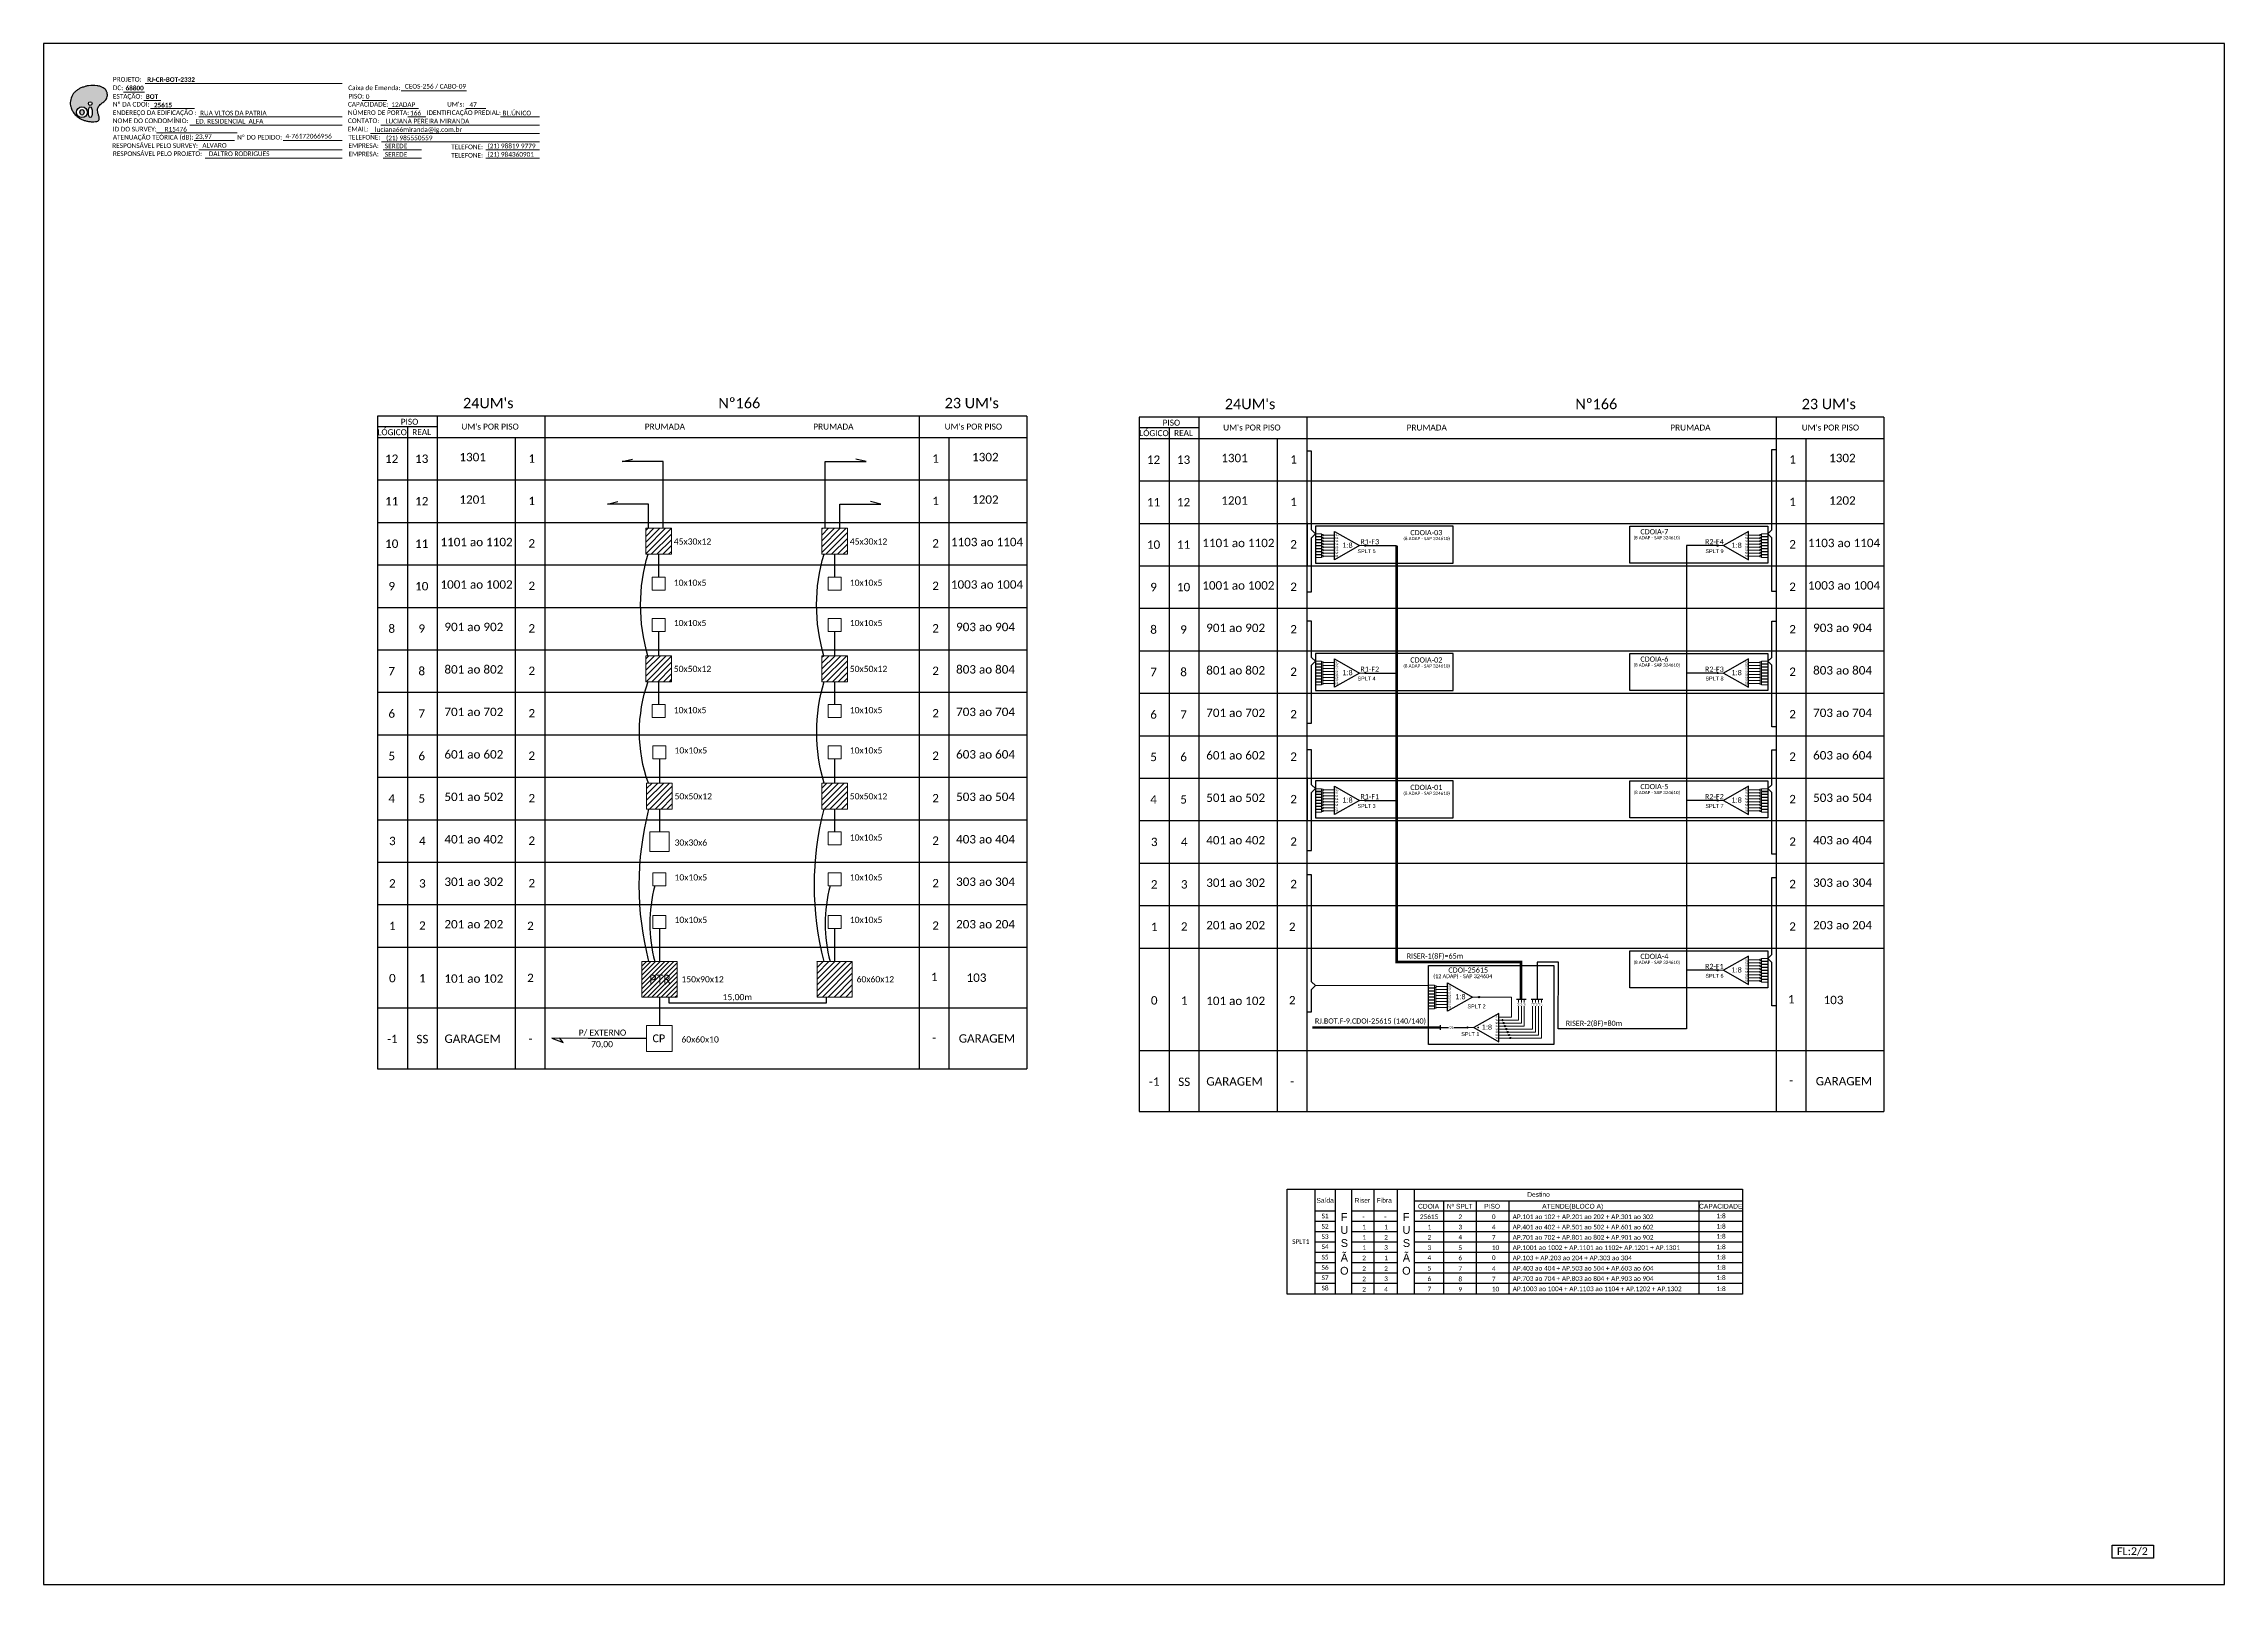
# Paper-space layout 'CDOI-25615-p2' of a CAD drawing. Header units: metres, sheet in millimetres. Extents: x -439 to 402, y -851 to -257.
# The model-space entities are those that its viewports show. They can reach past a viewport. Long polylines and large blocks are cut down to what shows.
import ezdxf
from ezdxf.enums import TextEntityAlignment as Align

# ---------------------------------------------------------------- set-up
doc = ezdxf.new("R2010")
doc.units = ezdxf.units.M
doc.styles.add('ARIAL', font='arial.ttf')
doc.styles.add('WMF-Calibri0', font='calibri.ttf')
doc.styles.add('WMF-Calibri1', font='calibrib.ttf')
pattern_1 = [(45, (-202.8683, -111.914), (-1.122532, 1.122532), [])]

# ---------------------------------------------------------------- blocks, each defined once
blk = doc.blocks.new('OI')
h = blk.add_hatch(color=40)
edge = h.paths.add_edge_path()
edge.add_spline(control_points=[(4.35, -0.67), (3.92, -0.99), (3.26, -1.5), (2.81, -2.59), (2.9, -3.5), (3.06, -4.27), (3.31, -4.85), (3.37, -5.39), (3.4, -5.88), (3.2, -6.4), (2.54, -6.61), (1.65, -6.63), (0.55, -6.67), (-0.56, -6.42), (-1.61, -6.14), (-2.77, -5.61), (-3.92, -4.77), (-4.89, -3.7), (-5.34, -2.65), (-5.6, -1.94), (-5.85, -0.96), (-5.71, 0.47), (-5.1, 2.02), (-4.14, 3.02), (-3.3, 3.61), (-2.37, 4.16), (-1.36, 4.44), (-0.56, 4.7), (0.79, 4.85), (2.24, 4.97), (3.79, 4.57), (4.67, 4.21), (5.44, 3.65), (5.76, 2.99), (6.03, 2.21), (6.01, 1.46), (5.72, 0.64), (5.31, 0.08), (4.88, -0.38), (4.51, -0.55), (4.35, -0.67)], knot_values=[0, 0, 0, 0, 1.60434, 2.417191, 3.427595, 4.282808, 4.776746, 5.304182, 5.888771, 6.258406, 6.858137, 7.79129, 8.986195, 10.124242, 11.187857, 12.242908, 13.953784, 15.414161, 16.515391, 17.349188, 17.675853, 19.552021, 21.515531, 22.568638, 23.63245, 24.621084, 25.782718, 26.745347, 27.142653, 29.870543, 31.004649, 31.921532, 32.709589, 33.801391, 34.042471, 35.192333, 35.971461, 36.628871, 37.254359, 37.836911, 37.836911, 37.836911, 37.836911], degree=3, periodic=0)
h.paths.add_polyline_path([(1.13, -0.87, -1), (-0.04, -0.87, -1)], flags=16)
edge = h.paths.add_edge_path(flags=16)
edge.add_ellipse((0.56, -3.59), major_axis=(-0.02, 1.71), ratio=0.361305, start_angle=0, end_angle=360)
h.paths.add_polyline_path([(-0.36, -3.62, -1), (-3.8, -3.62, -1)], flags=16)
edge = h.paths.add_edge_path(flags=0)
edge.add_ellipse((-2.08, -3.62), major_axis=(0, 0.885), ratio=0.758294, start_angle=0, end_angle=360)
at = {"color": 40}
for centre, radius in [((-2.08, -3.62), 1.72), ((0.54, -0.87), 0.587)]:
    blk.add_circle(centre, radius, dxfattribs=at)
blk.add_ellipse((-2.08, -3.62), major_axis=(0, 0.885), ratio=0.758294, start_param=-3.141592653589792, end_param=3.141592653589792, dxfattribs=at)
blk.add_ellipse((0.56, -3.59), major_axis=(-0.02, 1.71), ratio=0.361305, dxfattribs=at)
at = {"color": 40, "start_tangent": (-0.800898, -0.598801), "end_tangent": (-0.800898, -0.598801)}
blk.add_spline([(4.35, -0.67), (3.2, -1.78), (2.9, -2.54), (2.92, -3.55), (3.12, -4.38), (3.28, -4.85), (3.37, -5.37), (3.35, -5.95), (3.2, -6.29), (2.66, -6.55), (1.73, -6.63), (0.54, -6.62), (-0.58, -6.41), (-1.6, -6.11), (-2.56, -5.67), (-3.95, -4.67), (-4.89, -3.56), (-5.37, -2.56), (-5.64, -1.78), (-5.72, -1.46), (-5.63, 0.42), (-4.84, 2.22), (-4.13, 2.99), (-3.27, 3.62), (-2.4, 4.09), (-1.3, 4.47), (-0.37, 4.72), (0.02, 4.77), (2.75, 4.8), (3.85, 4.53), (4.69, 4.16), (5.31, 3.68), (5.85, 2.73), (5.93, 2.5), (5.94, 1.35), (5.67, 0.62), (5.29, 0.08), (4.84, -0.36), (4.35, -0.67)], degree=3, dxfattribs=at)
blk = doc.blocks.new('SPLT_1-8_SC-APC_ESQ')
at = {"color": 3, "lineweight": 0}
for points in [[(2.41, -3.02), (0, -3.02)], [(2.41, -4), (0, -4)], [(2.41, -4.17), (0, -4.17)], [(2.41, -5.16), (0, -5.16)], [(2.41, -5.32), (0, -5.32)], [(2.41, -6.31), (0, -6.31)], [(2.41, -6.48), (0, -6.48)], [(2.41, -7.46), (0, -7.46)], [(2.41, -7.63), (0, -7.63)], [(2.41, -3.02), (2.41, -4)], [(2.41, -4.17), (2.41, -5.16)], [(2.41, -5.32), (2.41, -6.31)], [(2.41, -6.48), (2.41, -7.46)], [(2.41, -7.63), (2.41, -8.62)], [(2.99, -3.51), (7.37, -3.51)], [(7.37, -4.66), (2.99, -4.66)], [(7.37, -5.82), (2.99, -5.82)], [(7.37, -6.97), (2.99, -6.97)], [(7.37, -8.12), (2.99, -8.12)], [(2.41, -8.62), (0, -8.62)], [(2.41, -8.78), (0, -8.78)], [(2.41, -9.77), (0, -9.77)], [(2.41, -9.94), (0, -9.94)], [(2.41, -10.92), (0, -10.92)], [(2.41, -11.09), (0, -11.09)], [(2.41, -12.08), (0, -12.08)], [(2.41, -8.78), (2.41, -9.77)], [(2.41, -9.94), (2.41, -10.92)], [(2.41, -11.09), (2.41, -12.08)], [(7.37, -9.28), (2.99, -9.28)], [(7.37, -10.43), (2.99, -10.43)], [(7.37, -11.58), (2.99, -11.58)]]:
    blk.add_lwpolyline(points, dxfattribs=at)
for points in [[(2.99, -3.22), (2.41, -3.22), (2.41, -3.8), (2.99, -3.8)], [(2.99, -4.38), (2.41, -4.38), (2.41, -4.95), (2.99, -4.95)], [(2.99, -5.53), (2.41, -5.53), (2.41, -6.1), (2.99, -6.1)], [(2.99, -6.68), (2.41, -6.68), (2.41, -7.26), (2.99, -7.26)], [(2.99, -7.84), (2.41, -7.84), (2.41, -8.41), (2.99, -8.41)], [(2.99, -8.99), (2.41, -8.99), (2.41, -9.56), (2.99, -9.56)], [(2.99, -10.14), (2.41, -10.14), (2.41, -10.72), (2.99, -10.72)], [(2.99, -11.3), (2.41, -11.3), (2.41, -11.87), (2.99, -11.87)]]:
    blk.add_lwpolyline(points, close=True, dxfattribs=at)
at = {"color": 1}
blk.add_lwpolyline([(7.37, -2.1), (17.04, -7.55), (7.37, -13), (7.37, -2.1)], dxfattribs=at)
at = {"color": 1, "lineweight": 0}
blk.add_lwpolyline([(17.04, -7.55), (19.26, -7.55)], dxfattribs=at)
at = {"color": 1, "style": 'ARIAL'}
for s, height, p in [('S5', 0.75, (7.55, -8.57)), ('S3', 0.75, (7.55, -6.18)), ('S4', 0.75, (7.55, -7.36)), ('S2', 0.75, (7.56, -4.97)), ('S1', 0.75, (7.7, -3.78)), ('1:8', 2, (10.45, -8.4)), ('S6', 0.75, (7.55, -9.69)), ('S7', 0.75, (7.55, -10.78)), ('S8', 0.75, (7.55, -11.9))]:
    blk.add_text(s, height=height, dxfattribs=at).set_placement(p)
blk = doc.blocks.new('SPLT_1-8_SC-APC')
at = {"color": 1, "lineweight": 0}
blk.add_lwpolyline([(-17.04, -7.55), (-19.26, -7.55)], dxfattribs=at)
at = {"color": 1}
blk.add_lwpolyline([(-7.37, -2.1), (-17.04, -7.55), (-7.37, -13), (-7.37, -2.1)], dxfattribs=at)
at = {"color": 3, "lineweight": 0}
for points in [[(-2.99, -3.51), (-7.37, -3.51)], [(-7.37, -4.66), (-2.99, -4.66)], [(-7.37, -5.82), (-2.99, -5.82)], [(-7.37, -6.97), (-2.99, -6.97)], [(-7.37, -8.12), (-2.99, -8.12)], [(-2.41, -3.02), (-2.41, -4)], [(-2.41, -3.02), (0, -3.02)], [(-2.41, -4), (0, -4)], [(-2.41, -4.17), (-2.41, -5.16)], [(-2.41, -4.17), (0, -4.17)], [(-2.41, -5.16), (0, -5.16)], [(-2.41, -5.32), (-2.41, -6.31)], [(-2.41, -5.32), (0, -5.32)], [(-2.41, -6.31), (0, -6.31)], [(-2.41, -6.48), (-2.41, -7.46)], [(-2.41, -6.48), (0, -6.48)], [(-2.41, -7.46), (0, -7.46)], [(-2.41, -7.63), (-2.41, -8.62)], [(-2.41, -7.63), (0, -7.63)], [(-7.37, -9.28), (-2.99, -9.28)], [(-7.37, -10.43), (-2.99, -10.43)], [(-7.37, -11.58), (-2.99, -11.58)], [(-2.41, -8.62), (0, -8.62)], [(-2.41, -8.78), (-2.41, -9.77)], [(-2.41, -8.78), (0, -8.78)], [(-2.41, -9.77), (0, -9.77)], [(-2.41, -9.94), (-2.41, -10.92)], [(-2.41, -9.94), (0, -9.94)], [(-2.41, -10.92), (0, -10.92)], [(-2.41, -11.09), (-2.41, -12.08)], [(-2.41, -11.09), (0, -11.09)], [(-2.41, -12.08), (0, -12.08)]]:
    blk.add_lwpolyline(points, dxfattribs=at)
for points in [[(-2.99, -3.22), (-2.41, -3.22), (-2.41, -3.8), (-2.99, -3.8)], [(-2.99, -4.38), (-2.41, -4.38), (-2.41, -4.95), (-2.99, -4.95)], [(-2.99, -5.53), (-2.41, -5.53), (-2.41, -6.1), (-2.99, -6.1)], [(-2.99, -6.68), (-2.41, -6.68), (-2.41, -7.26), (-2.99, -7.26)], [(-2.99, -7.84), (-2.41, -7.84), (-2.41, -8.41), (-2.99, -8.41)], [(-2.99, -8.99), (-2.41, -8.99), (-2.41, -9.56), (-2.99, -9.56)], [(-2.99, -10.14), (-2.41, -10.14), (-2.41, -10.72), (-2.99, -10.72)], [(-2.99, -11.3), (-2.41, -11.3), (-2.41, -11.87), (-2.99, -11.87)]]:
    blk.add_lwpolyline(points, close=True, dxfattribs=at)
at = {"color": 1, "style": 'ARIAL'}
for s, height, p in [('1:8', 2, (-13.91, -8.4)), ('S1', 0.75, (-8.74, -3.78)), ('S2', 0.75, (-8.74, -4.97)), ('S3', 0.75, (-8.74, -6.18)), ('S4', 0.75, (-8.74, -7.36)), ('S5', 0.75, (-8.74, -8.57)), ('S6', 0.75, (-8.74, -9.69)), ('S7', 0.75, (-8.74, -10.78)), ('S8', 0.75, (-8.74, -11.9))]:
    blk.add_text(s, height=height, dxfattribs=at).set_placement(p)
blk = doc.blocks.new('SPLITTER_')
blk.add_point((0, 0))
at = {"style": 'ARIAL', "flags": 4}
blk.add_attdef('SPLT', (0, -3.26), '', height=1.5, dxfattribs=at)

msp = doc.modelspace()

# ---------------------------------------------------------------- hatches: boundary and pattern name
h = msp.add_hatch()
h.set_pattern_fill('LINE', color=1, scale=0.5, angle=45)
h.set_pattern_definition([(45, (-202.8683, -92.9397), (-1.122532, 1.122532), [])])
h.paths.add_polyline_path([(-151.83, -151.81), (-141.93, -151.81), (-141.93, -141.77), (-151.83, -141.77)])
h.paths.add_polyline_path([(-151.83, -92.65), (-151.83, -102.69), (-141.93, -102.69), (-141.93, -92.65)])
h.paths.add_polyline_path([(-83.95, -102.69), (-74.05, -102.69), (-74.05, -92.65), (-83.95, -92.65)])
h.paths.add_polyline_path([(-74.05, -141.77), (-83.95, -141.77), (-83.95, -151.81), (-74.05, -151.81)])
h = msp.add_hatch(color=3)
h.dxf.hatch_style = 1
edge = h.paths.add_edge_path()
edge.add_arc((125.66, -99.34), 0.242, 0, 360)
h = msp.add_hatch(color=3)
h.dxf.hatch_style = 1
edge = h.paths.add_edge_path()
edge.add_arc((261.57, -99.34), 0.242, 0, 360)
h = msp.add_hatch(color=3)
h.dxf.hatch_style = 1
edge = h.paths.add_edge_path()
edge.add_arc((125.66, -148.46), 0.242, 0, 360)
h = msp.add_hatch(color=3)
h.dxf.hatch_style = 1
edge = h.paths.add_edge_path()
edge.add_arc((261.57, -148.46), 0.242, 0, 360)
h = msp.add_hatch()
h.set_pattern_fill('LINE', color=1, scale=0.5, angle=45)
h.set_pattern_definition(pattern_1)
h.paths.add_polyline_path([(-151.53, -190.89), (-151.53, -200.93), (-141.63, -200.93), (-141.63, -190.89)])
h.paths.add_polyline_path([(-83.95, -200.93), (-74.05, -200.93), (-74.05, -190.89), (-83.95, -190.89)])
h = msp.add_hatch(color=3)
h.dxf.hatch_style = 1
edge = h.paths.add_edge_path()
edge.add_arc((125.66, -197.57), 0.242, 0, 360)
h = msp.add_hatch(color=3)
h.dxf.hatch_style = 1
edge = h.paths.add_edge_path()
edge.add_arc((261.57, -197.57), 0.242, 0, 360)
h = msp.add_hatch()
h.set_pattern_fill('ANSI31', color=1, scale=10, style=0)
h.set_pattern_definition([(45, (-764.9853, -657.3686), (-0.8838835, 0.8838835), [])])
h.paths.add_polyline_path([(-153.37, -273.4), (-139.79, -273.4), (-139.79, -259.65), (-153.37, -259.65)])
h.paths.add_polyline_path([(-151.36, -269.05), (-141.28, -269.05), (-141.28, -263.9), (-151.36, -263.9)], flags=24)
h = msp.add_hatch()
h.set_pattern_fill('LINE', color=1, scale=0.5, angle=45)
h.set_pattern_definition(pattern_1)
h.paths.add_polyline_path([(-72.22, -273.4), (-72.22, -259.65), (-85.79, -259.65), (-85.79, -273.4)])
h = msp.add_hatch(color=3)
h.dxf.hatch_style = 1
edge = h.paths.add_edge_path()
edge.add_arc((261.57, -263.06), 0.242, 0, 360)
h = msp.add_hatch(color=3)
h.dxf.hatch_style = 1
edge = h.paths.add_edge_path()
edge.add_arc((169.46, -273.38), 0.256, 0, 360)
h = msp.add_hatch(color=3)
h.dxf.hatch_style = 1
edge = h.paths.add_edge_path()
edge.add_arc((165.05, -285.14), 0.242, 0, 360)
h = msp.add_hatch(color=3)
h.dxf.hatch_style = 1
edge = h.paths.add_edge_path()
edge.add_arc((178.54, -282.26), 0.242, 0, 360)
h = msp.add_hatch(color=3)
h.dxf.hatch_style = 1
edge = h.paths.add_edge_path()
edge.add_arc((179.04, -283.41), 0.242, 0, 360)
h = msp.add_hatch(color=3)
h.dxf.hatch_style = 1
edge = h.paths.add_edge_path()
edge.add_arc((179.54, -284.56), 0.242, 0, 360)
h = msp.add_hatch(color=3)
h.dxf.hatch_style = 1
edge = h.paths.add_edge_path()
edge.add_arc((180.04, -285.72), 0.242, 0, 360)
h = msp.add_hatch(color=3)
h.dxf.hatch_style = 1
edge = h.paths.add_edge_path()
edge.add_arc((180.54, -286.87), 0.242, 0, 360)
h = msp.add_hatch(color=3)
h.dxf.hatch_style = 1
edge = h.paths.add_edge_path()
edge.add_arc((181.04, -288.02), 0.242, 0, 360)
h = msp.add_hatch(color=3)
h.dxf.hatch_style = 1
edge = h.paths.add_edge_path()
edge.add_arc((181.54, -289.18), 0.242, 0, 360)

# ---------------------------------------------------------------- linework, layer by layer
at = {"color": 5}
for p, q in [((125.66, -99.34), (137.69, -99.34)), ((125.66, -148.46), (137.69, -148.46)), ((125.66, -197.57), (137.69, -197.57))]:
    msp.add_line(p, q, dxfattribs=at)
at = {"color": 6}
for p, q in [((261.57, -99.34), (249.54, -99.34)), ((261.57, -148.46), (249.54, -148.46)), ((261.57, -197.57), (249.54, -197.57)), ((261.57, -263.06), (249.54, -263.06))]:
    msp.add_line(p, q, dxfattribs=at)
at = {"color": 5, "lineweight": 0}
for p, q in [((184.66, -282.26), (184.66, -276.9)), ((185.82, -283.41), (185.82, -276.9)), ((186.97, -284.56), (186.97, -276.9)), ((178.78, -282.26), (184.66, -282.26)), ((179.28, -283.41), (185.82, -283.41)), ((179.78, -284.56), (186.97, -284.56))]:
    msp.add_line(p, q, dxfattribs=at)
at = {"color": 6, "lineweight": 0}
for p, q in [((190.11, -285.72), (190.11, -276.9)), ((191.26, -286.87), (191.26, -276.9)), ((192.42, -288.02), (192.42, -276.9)), ((193.58, -289.18), (193.58, -276.9)), ((180.28, -285.72), (190.11, -285.72)), ((180.78, -286.87), (191.26, -286.87)), ((181.28, -288.02), (192.42, -288.02)), ((181.78, -289.18), (193.58, -289.18))]:
    msp.add_line(p, q, dxfattribs=at)
for p, q in [((95.47, -347.48), (271.11, -347.48)), ((95.47, -387.89), (95.47, -347.48)), ((106.13, -347.48), (106.13, -387.89)), ((114.01, -347.48), (114.01, -387.89)), ((120.49, -387.89), (120.49, -347.48)), ((128.94, -347.48), (128.94, -387.89)), ((137.95, -347.48), (137.95, -387.89)), ((144.43, -347.48), (144.43, -387.89)), ((144.43, -351.89), (271.11, -351.89)), ((155.84, -351.89), (155.84, -387.89)), ((168.41, -351.89), (168.41, -387.89)), ((180.96, -351.89), (180.96, -387.89)), ((254.32, -351.89), (254.32, -387.89)), ((271.11, -347.48), (271.11, -387.89)), ((106.13, -355.86), (114.01, -355.86)), ((106.13, -359.82), (114.01, -359.82)), ((120.49, -355.86), (137.95, -355.86)), ((120.49, -359.82), (137.95, -359.82)), ((144.43, -355.86), (271.11, -355.86)), ((144.43, -359.82), (271.11, -359.82)), ((106.13, -363.79), (114.01, -363.79)), ((106.13, -367.76), (114.01, -367.76)), ((120.49, -363.79), (137.95, -363.79)), ((120.49, -367.76), (137.95, -367.76)), ((144.43, -363.79), (271.11, -363.79)), ((144.43, -367.76), (271.11, -367.76)), ((106.13, -371.73), (114.01, -371.73)), ((106.13, -375.7), (114.01, -375.7)), ((120.49, -371.73), (137.95, -371.73)), ((120.49, -375.7), (137.95, -375.7)), ((144.43, -371.73), (271.11, -371.73)), ((144.43, -375.7), (271.11, -375.7)), ((106.13, -379.67), (114.01, -379.67)), ((106.13, -383.63), (114.01, -383.63)), ((120.49, -379.67), (137.95, -379.67)), ((120.49, -383.63), (137.95, -383.63)), ((144.43, -379.67), (271.11, -379.67)), ((144.43, -383.63), (271.11, -383.63)), ((271.11, -387.89), (95.47, -387.89))]:
    msp.add_line(p, q)
msp.add_lwpolyline([(-384.06, -499.81), (456.94, -499.81), (456.94, 94.19), (-384.06, 94.19)], close=True)
at = {"color": 7, "lineweight": 0}
for points in [[(-344.93, 78.79), (-268.95, 78.79)], [(-246.14, 76.01), (-221, 76.01)], [(-353.25, 75.52), (-345.09, 75.52)], [(-345.46, 72.24), (-338.91, 72.24)], [(-342.8, 69.17), (-325.83, 69.17)], [(-261.18, 72.28), (-251.7, 72.28)], [(-251.13, 69.17), (-239.51, 69.17)], [(-221.19, 69.17), (-213.52, 69.17)], [(-340.48, 59.75), (-309.44, 59.75)], [(-327.64, 62.82), (-268.98, 62.82)], [(-324.23, 65.93), (-268.98, 65.93)], [(-258.05, 59.58), (-192.79, 59.58)], [(-254.02, 62.82), (-192.79, 62.82)], [(-243.55, 65.93), (-236.6, 65.93)], [(-207.85, 65.93), (-192.82, 65.93)], [(-325.95, 56.79), (-310.44, 56.79)], [(-324.23, 53.23), (-268.98, 53.23)], [(-291.72, 56.79), (-268.95, 56.79)], [(-253.77, 56.34), (-192.79, 56.34)], [(-253.16, 53.23), (-238.36, 53.23)], [(-213.56, 53.23), (-192.79, 53.23)], [(-321.74, 49.99), (-268.98, 49.99)], [(-253.16, 49.99), (-238.36, 49.99)], [(-213.56, 49.99), (-192.79, 49.99)], [(169.46, -273.38), (182.05, -273.38), (182.05, -275.51)], [(182.05, -275.51), (182.05, -281.1)], [(177.16, -281.1), (178.28, -281.1), (182.05, -281.1)], [(177.16, -282.26), (178.54, -282.26)], [(177.16, -283.41), (179.04, -283.41)], [(177.16, -284.56), (179.54, -284.56)], [(177.16, -285.72), (180.04, -285.72)], [(177.16, -286.87), (180.54, -286.87)], [(177.16, -288.02), (181.04, -288.02)], [(177.16, -289.18), (181.54, -289.18)]]:
    msp.add_lwpolyline(points, dxfattribs=at)
at = {"color": 0}
for points in [[(-4.86, -49.44), (-255.35, -49.44)], [(325.64, -49.8), (38.45, -49.8)], [(-232.21, -53.55), (-255.35, -53.55)], [(61.59, -53.91), (38.45, -53.91)]]:
    msp.add_lwpolyline(points, dxfattribs=at)
for points in [[(-255.35, -49.44), (-255.35, -57.67)], [(-232.21, -57.67), (-232.21, -49.44)], [(-190.62, -57.67), (-190.62, -49.44)], [(-46.45, -49.44), (-46.45, -57.67)], [(-4.86, -49.44), (-4.86, -57.67)], [(38.45, -49.8), (38.45, -58.02)], [(61.59, -58.02), (61.59, -49.8)], [(103.18, -58.02), (103.18, -49.8)], [(284.05, -49.8), (284.05, -58.02)], [(325.64, -49.8), (325.64, -58.02)], [(-255.35, -57.67), (-4.86, -57.67)], [(-255.35, -57.67), (-4.86, -57.67)], [(-255.35, -57.67), (-4.86, -57.67)], [(-255.35, -57.67), (-255.35, -300.99)], [(-255.35, -57.67), (-4.86, -57.67)], [(-255.35, -57.67), (-4.86, -57.67)], [(-255.35, -57.67), (-4.86, -57.67)], [(-255.35, -57.67), (-4.86, -57.67)], [(-243.78, -53.55), (-243.78, -57.67)], [(-243.78, -57.67), (-243.78, -300.99)], [(-232.21, -300.99), (-232.21, -57.67)], [(-202.19, -57.67), (-202.19, -300.99)], [(-190.62, -300.99), (-190.62, -57.67)], [(-46.45, -57.67), (-46.45, -300.99)], [(-34.88, -300.99), (-34.88, -57.67)], [(-4.86, -57.67), (-4.86, -300.99)], [(38.45, -58.02), (38.45, -317.45)], [(38.45, -58.02), (325.64, -58.02)], [(38.45, -58.02), (325.64, -58.02)], [(38.45, -58.02), (325.64, -58.02)], [(38.45, -58.02), (325.64, -58.02)], [(38.45, -58.02), (325.64, -58.02)], [(38.45, -58.02), (325.64, -58.02)], [(38.45, -58.02), (325.64, -58.02)], [(50.02, -53.91), (50.02, -58.02)], [(50.02, -58.02), (50.02, -317.45)], [(61.59, -317.45), (61.59, -58.02)], [(91.61, -58.02), (91.61, -317.45)], [(103.18, -317.45), (103.18, -58.02)], [(284.05, -58.02), (284.05, -317.45)], [(295.62, -317.45), (295.62, -58.02)], [(325.64, -58.02), (325.64, -317.45)], [(-255.35, -74.04), (-4.86, -74.04)], [(-255.35, -74.04), (-4.86, -74.04)], [(38.45, -74.4), (325.64, -74.4)], [(38.45, -74.4), (325.64, -74.4)], [(-255.35, -90.41), (-4.86, -90.41)], [(-255.35, -90.41), (-4.86, -90.41)], [(38.45, -90.77), (325.64, -90.77)], [(38.45, -90.77), (325.64, -90.77)], [(-255.35, -106.78), (-4.86, -106.78)], [(-255.35, -106.78), (-4.86, -106.78)], [(38.45, -107.14), (325.64, -107.14)], [(38.45, -107.14), (325.64, -107.14)], [(-255.35, -123.15), (-4.86, -123.15)], [(-255.35, -123.15), (-4.86, -123.15)], [(38.45, -123.51), (325.64, -123.51)], [(38.45, -123.51), (325.64, -123.51)], [(-255.35, -139.52), (-4.86, -139.52)], [(38.45, -139.88), (325.64, -139.88)], [(-255.35, -155.9), (-4.86, -155.9)], [(38.45, -156.25), (325.64, -156.25)], [(-255.35, -172.27), (-4.86, -172.27)], [(38.45, -172.63), (325.64, -172.63)], [(-255.35, -188.64), (-4.86, -188.64)], [(38.45, -189), (325.64, -189)], [(-255.35, -205.01), (-4.86, -205.01)], [(38.45, -205.37), (325.64, -205.37)], [(-255.35, -221.38), (-4.86, -221.38)], [(38.45, -221.74), (325.64, -221.74)], [(-255.35, -237.76), (-4.86, -237.76)], [(38.45, -238.11), (325.64, -238.11)], [(-255.35, -254.13), (-4.86, -254.13)], [(38.45, -254.49), (325.64, -254.49)], [(-255.35, -277.56), (-4.86, -277.56)], [(38.45, -294.02), (325.64, -294.02)], [(-255.35, -300.99), (-4.86, -300.99)], [(38.45, -317.45), (325.64, -317.45)]]:
    msp.add_lwpolyline(points)
at = {"color": 3}
for points in [[(-145.13, -92.65), (-145.13, -66.94), (-160.94, -66.94), (-157.01, -65.97)], [(-82.72, -92.65), (-82.72, -66.94), (-66.91, -66.94), (-70.85, -65.97)], [(103.18, -117.13), (104.83, -117.13), (104.84, -96.32), (106.4, -94.81), (104.84, -93.3), (104.84, -62.92), (103.18, -62.92)], [(284.05, -116.97), (282.4, -116.97), (282.4, -96.32), (280.83, -94.81), (282.4, -93.3), (282.4, -62.3), (284.05, -62.3)], [(-150.8, -92.65), (-150.8, -83.31), (-166.6, -83.31), (-162.67, -82.34)], [(-77.06, -92.65), (-77.06, -83.31), (-61.25, -83.31), (-65.18, -82.34)], [(103.18, -90.56), (103.18, -106.93)], [(-146.88, -102.69), (-146.88, -111.53)], [(-79, -102.69), (-79, -111.53)], [(-146.88, -132.46), (-146.88, -141.77)], [(-79, -132.46), (-79, -141.77)], [(103.18, -167.77), (104.83, -167.77), (104.84, -145.43), (106.4, -143.93), (104.84, -142.42), (104.84, -128.49), (103.18, -128.49)], [(284.05, -169.14), (282.4, -169.14), (282.4, -145.43), (280.83, -143.93), (282.4, -142.42), (282.4, -128.51), (284.05, -128.51)], [(-146.88, -151.81), (-146.88, -160.64)], [(-79, -151.81), (-79, -160.64)], [(-146.58, -181.58), (-146.58, -190.89)], [(-79, -181.58), (-79, -190.89)], [(103.18, -216.89), (104.83, -216.89), (104.84, -194.55), (106.4, -193.04), (104.84, -191.53), (104.84, -178.05), (103.18, -178.05)], [(284.05, -218.25), (282.4, -218.25), (282.4, -194.55), (280.83, -193.04), (282.4, -191.53), (282.4, -178.05), (284.05, -178.05)], [(103.18, -188.79), (103.18, -205.16)], [(-146.58, -200.93), (-146.58, -209.76)], [(-79, -200.93), (-79, -209.76)], [(103.18, -279.09), (104.84, -279.09), (104.84, -270.47), (106.41, -268.96), (104.85, -267.45), (104.85, -226.26), (103.19, -226.26)], [(284.05, -276.74), (282.4, -276.74), (282.4, -260.04), (280.83, -258.53), (282.4, -257.02), (282.4, -227.25), (284.05, -227.25)], [(-146.58, -246.91), (-146.58, -259.65)], [(-79, -246.91), (-79, -259.65)], [(106.41, -268.96), (149.95, -268.85)], [(-142.99, -273.4), (-142.99, -275.65), (-82.14, -275.65), (-82.19, -273.4)], [(154.58, -285.13), (157.74, -285.13)], [(159.82, -285.14), (165.05, -285.14)]]:
    msp.add_lwpolyline(points, dxfattribs=at)
at = {"color": 1}
for points in [[(159.53, -91.79), (106.4, -91.79), (106.4, -106.11), (159.53, -106.11)], [(227.7, -91.79), (280.83, -91.79), (280.83, -106.11), (227.7, -106.11)], [(159.53, -140.91), (106.4, -140.91), (106.4, -155.23), (159.53, -155.23)], [(227.7, -140.91), (280.83, -140.91), (280.83, -155.23), (227.7, -155.23)], [(159.53, -190.03), (106.4, -190.03), (106.4, -204.34), (159.53, -204.34)], [(227.7, -190.03), (280.83, -190.03), (280.83, -204.34), (227.7, -204.34)], [(227.7, -255.51), (280.83, -255.51), (280.83, -269.83), (227.7, -269.83)], [(149.95, -261.2), (198.41, -261.2), (198.41, -291.71), (149.95, -291.71)]]:
    msp.add_lwpolyline(points, close=True, dxfattribs=at)
at = {"color": 1, "lineweight": 0}
for points in [[(-141.93, -92.65), (-151.83, -92.65), (-151.83, -102.69), (-141.93, -102.69)], [(-74.05, -92.65), (-83.95, -92.65), (-83.95, -102.69), (-74.05, -102.69)], [(-141.93, -141.77), (-151.83, -141.77), (-151.83, -151.81), (-141.93, -151.81)], [(-74.05, -141.77), (-83.95, -141.77), (-83.95, -151.81), (-74.05, -151.81)], [(-141.63, -190.89), (-151.53, -190.89), (-151.53, -200.93), (-141.63, -200.93)], [(-74.05, -190.89), (-83.95, -190.89), (-83.95, -200.93), (-74.05, -200.93)], [(-153.37, -259.65), (-139.79, -259.65), (-139.79, -273.4), (-153.37, -273.4)], [(-85.79, -259.65), (-72.22, -259.65), (-72.22, -273.4), (-85.79, -273.4)], [(-141.64, -284.29), (-151.55, -284.29), (-151.55, -294.33), (-141.64, -294.33)]]:
    msp.add_lwpolyline(points, close=True, dxfattribs=at)
at = {"color": 5, "const_width": 1}
msp.add_lwpolyline([(185.69, -274.19), (185.69, -259.91), (137.69, -259.91), (137.69, -99.34)], dxfattribs=at)
at = {"color": 6}
for points in [[(249.54, -99.34), (249.54, -285.69), (200.04, -285.69), (200.14, -259.89), (191.89, -259.89), (191.89, -274.19)], [(189.63, -274.19), (194.15, -274.19)]]:
    msp.add_lwpolyline(points, dxfattribs=at)
at = {"color": 3}
for points in [[(-150.99, -141.77, -0.1461), (-150.98, -102.64)], [(-83.11, -141.77, -0.1461), (-83.1, -102.64)], [(-150.85, -190.89, -0.172663), (-150.93, -151.75)], [(-83.06, -190.89, -0.1461), (-83.05, -151.75)], [(-150.73, -200.93, 0.127566), (-150.73, -259.65)], [(-83.15, -200.93, 0.127566), (-83.15, -259.65)], [(-148.37, -230.53, 0.129672), (-148.36, -259.65)], [(-80.79, -230.53, 0.129672), (-80.78, -259.65)]]:
    msp.add_lwpolyline(points, format="xyb", dxfattribs=at)
at = {"lineweight": 0}
for points in [[(-144.41, -111.48), (-149.36, -111.48), (-149.36, -116.5), (-144.41, -116.5)], [(-76.53, -111.48), (-81.48, -111.48), (-81.48, -116.5), (-76.53, -116.5)], [(-144.41, -127.44), (-149.36, -127.44), (-149.36, -132.46), (-144.41, -132.46)], [(-76.53, -127.44), (-81.48, -127.44), (-81.48, -132.46), (-76.53, -132.46)], [(-144.41, -160.6), (-149.36, -160.6), (-149.36, -165.62), (-144.41, -165.62)], [(-76.53, -160.6), (-81.48, -160.6), (-81.48, -165.62), (-76.53, -165.62)], [(-144.1, -176.56), (-149.06, -176.56), (-149.06, -181.58), (-144.1, -181.58)], [(-76.53, -176.56), (-81.48, -176.56), (-81.48, -181.58), (-76.53, -181.58)], [(-142.87, -209.71), (-150.29, -209.71), (-150.29, -217.24), (-142.87, -217.24)], [(-76.53, -209.71), (-81.48, -209.71), (-81.48, -214.73), (-76.53, -214.73)], [(-144.1, -225.51), (-149.06, -225.51), (-149.06, -230.53), (-144.1, -230.53)], [(-76.53, -225.51), (-81.48, -225.51), (-81.48, -230.53), (-76.53, -230.53)], [(-144.1, -241.89), (-149.06, -241.89), (-149.06, -246.91), (-144.1, -246.91)], [(-76.53, -241.89), (-81.48, -241.89), (-81.48, -246.91), (-76.53, -246.91)]]:
    msp.add_lwpolyline(points, close=True, dxfattribs=at)
at = {"color": 1}
for points in [[(-146.58, -273.4), (-146.6, -284.29)], [(154.58, -285.99), (154.58, -284.26)], [(177.16, -279.69), (167.5, -285.14), (177.16, -290.59), (177.16, -279.69)], [(-188.06, -289.29), (-183.65, -290.88)], [(-151.55, -289.31), (-174.06, -289.31), (-188.06, -289.29)], [(-183.65, -290.88), (-185.05, -289.05)]]:
    msp.add_lwpolyline(points, dxfattribs=at)
at = {"color": 5}
msp.add_lwpolyline([(183.9, -274.19), (187.74, -274.19)], dxfattribs=at)
at = {"color": 5, "lineweight": 0}
for points in [[(184.66, -274.19), (184.66, -275.48)], [(185.82, -274.19), (185.82, -275.47)], [(186.97, -274.19), (186.97, -275.47)]]:
    msp.add_lwpolyline(points, dxfattribs=at)
at = {"color": 6, "lineweight": 0}
for points in [[(190.11, -274.19), (190.11, -275.51)], [(191.26, -274.19), (191.26, -275.47)], [(192.42, -274.19), (192.42, -275.48)], [(193.58, -274.19), (193.58, -275.47)]]:
    msp.add_lwpolyline(points, dxfattribs=at)
at = {"color": 1, "const_width": 1}
msp.add_lwpolyline([(105.16, -285.13), (154.58, -285.13)], dxfattribs=at)
at = {"color": 1, "lineweight": 0}
msp.add_lwpolyline([(167.5, -285.14), (165.27, -285.14)], dxfattribs=at)
at = {"color": 7}
msp.add_lwpolyline([(413.64, -484.64), (429.57, -484.64), (429.57, -489.7), (413.64, -489.7)], close=True, dxfattribs=at)
at = {"color": 3}
for centre, radius in [((125.66, -99.34), 0.242), ((261.57, -99.34), 0.242), ((125.66, -148.46), 0.242), ((261.57, -148.46), 0.242), ((125.66, -197.57), 0.242), ((261.57, -197.57), 0.242), ((261.57, -263.06), 0.242), ((169.46, -273.38), 0.256), ((165.05, -285.14), 0.242), ((178.54, -282.26), 0.242), ((179.04, -283.41), 0.242), ((179.54, -284.56), 0.242), ((180.04, -285.72), 0.242), ((180.54, -286.87), 0.242), ((181.04, -288.02), 0.242), ((181.54, -289.18), 0.242)]:
    msp.add_circle(centre, radius, dxfattribs=at)

# ---------------------------------------------------------------- block references
at = {"color": 7, "xscale": 1.213923925163967, "yscale": 1.213923925163967, "zscale": 1.213923925163967, "rotation": 0.1532896023949059}
msp.add_blockref('OI', (-366.75, 72.14), dxfattribs=at)
for p in [(106.4, -91.79), (106.4, -140.91), (106.4, -190.03), (149.95, -265.84)]:
    msp.add_blockref('SPLT_1-8_SC-APC_ESQ', p)
at = {"color": 3}
for p in [(280.83, -91.79), (280.83, -140.91), (280.83, -190.03), (280.83, -255.51)]:
    msp.add_blockref('SPLT_1-8_SC-APC', p, dxfattribs=at)
ref = msp.add_blockref('SPLITTER_', (169.18, -285.14), dxfattribs=dict(xscale=-1))
ref.add_attrib('SPLT', 'SPLT 1', (162.65, -288.4), dxfattribs={"height": 1.5, "style": 'ARIAL'})

# ---------------------------------------------------------------- texts
at = {"color": 7, "lineweight": 0, "style": 'WMF-Calibri0'}
for s, height, p in [('DC:', 1.793, (-357.33, 76.26)), ('PROJETO:', 1.793, (-357.33, 79.54)), ('Caixa de Emenda:', 1.7927, (-266.59, 76.26)), ('ESTAÇÃO:', 1.793, (-357.35, 72.98)), ('Nº DA CDOI:', 1.7927, (-357.35, 69.91)), ('ENDEREÇO DA EDIFICAÇÃO :', 1.7927, (-357.35, 66.68)), ('CAPACIDADE:', 1.7927, (-266.7, 69.91)), ('NÚMERO DE PORTA:', 1.7927, (-266.7, 66.68)), ('PISO:', 1.793, (-266.52, 73.03)), ('IDENTIFICAÇÃO PREDIAL:', 1.7927, (-236.33, 66.68)), ("UM's:", 1.793, (-228.46, 69.91)), ('ATENUAÇÃO TEÓRICA (dB):', 1.7927, (-357.35, 57.21)), ('NOME DO CONDOMÍNIO:', 1.7927, (-357.35, 63.56)), ('ID DO SURVEY:', 1.7927, (-357.35, 60.33)), ('Nº DO PEDIDO:', 1.7927, (-309.43, 57.21)), ('CONTATO:', 1.793, (-266.7, 63.56)), ('EMAIL:', 1.793, (-266.7, 60.33)), ('TELEFONE:', 1.793, (-266.52, 57.21)), ('RESPONSÁVEL PELO SURVEY:', 1.7927, (-357.59, 53.98)), ('RESPONSÁVEL PELO PROJETO:', 1.7927, (-357.35, 50.87)), ('EMPRESA:', 1.793, (-266.52, 53.98)), ('EMPRESA:', 1.793, (-266.52, 50.74)), ('TELEFONE:', 1.793, (-226.92, 53.47)), ('TELEFONE:', 1.793, (-226.92, 50.24))]:
    msp.add_text(s, height=height, dxfattribs=at).set_placement(p)
at = {"color": 7}
for s, height, style, p in [('68800', 1.793, 'WMF-Calibri1', (-352.45, 76.17)), ('RJ-CR-BOT-2332', 1.7927, 'WMF-Calibri1', (-344.13, 79.45)), ('CEOS-256 / CABO-09', 1.7927, 'WMF-Calibri0', (-244.74, 76.85)), ('BOT', 1.793, 'WMF-Calibri1', (-344.67, 72.89)), ('RUA VLTOS DA PATRIA', 1.7927, 'WMF-Calibri0', (-323.72, 66.52)), ('0', 1.79, 'WMF-Calibri0', (-259.83, 72.88)), ('12ADAP', 1.793, 'WMF-Calibri0', (-249.96, 69.79)), ('166', 1.793, 'WMF-Calibri0', (-242.73, 66.53)), ('47', 1.793, 'WMF-Calibri0', (-219.84, 69.77)), ('BL.ÚNICO', 1.793, 'WMF-Calibri0', (-207.09, 66.53)), ('R15476', 1.793, 'WMF-Calibri0', (-337.39, 60.28)), ('23,97', 1.793, 'WMF-Calibri0', (-325.57, 57.45)), ('ED. RESIDENCIAL  ALFA', 1.7927, 'WMF-Calibri0', (-325.44, 63.39)), ('4-76172066956', 1.7927, 'WMF-Calibri0', (-290.77, 57.62)), ('luciana66miranda@ig.com.br', 1.7927, 'WMF-Calibri0', (-256.28, 60.18)), ('LUCIANA PEREIRA MIRANDA', 1.7927, 'WMF-Calibri0', (-252.24, 63.42)), ('(21) 985550559', 1.7927, 'WMF-Calibri0', (-251.99, 56.94)), ('ALVARO', 1.793, 'WMF-Calibri0', (-322.83, 54.07)), ('DALTRO RODRIGUES', 1.7927, 'WMF-Calibri0', (-320.34, 50.83)), ('SEREDE', 1.793, 'WMF-Calibri0', (-252.46, 53.83)), ('SEREDE', 1.793, 'WMF-Calibri0', (-252.46, 50.59)), ('(21) 98819 9779', 1.7927, 'WMF-Calibri0', (-212.85, 53.83)), ('(21) 984360901', 1.7927, 'WMF-Calibri0', (-212.85, 50.59)), ('1301', 3.24, 'WMF-Calibri0', (-223.71, -66.82)), ('1302', 3.24, 'WMF-Calibri0', (-26, -66.82)), ('1301', 3.24, 'WMF-Calibri0', (70.09, -67.18)), ('1302', 3.24, 'WMF-Calibri0', (304.51, -67.18)), ('1201', 3.24, 'WMF-Calibri0', (-223.71, -83.2)), ('1202', 3.24, 'WMF-Calibri0', (-26, -83.2)), ('1201', 3.24, 'WMF-Calibri0', (70.09, -83.56)), ('1202', 3.24, 'WMF-Calibri0', (304.51, -83.56)), ('1101 ao 1102', 3.24, 'WMF-Calibri0', (-231.02, -99.57)), ('45x30x12', 2.373, 'WMF-Calibri0', (-141.04, -98.94)), ('45x30x12', 2.373, 'WMF-Calibri0', (-73.16, -98.94)), ('1103 ao 1104', 3.24, 'WMF-Calibri0', (-34.16, -99.57)), ('1101 ao 1102', 3.24, 'WMF-Calibri0', (62.78, -99.93)), ('1103 ao 1104', 3.24, 'WMF-Calibri0', (296.35, -99.93)), ('1001 ao 1002', 3.24, 'WMF-Calibri0', (-231.02, -115.94)), ('10x10x5', 2.373, 'WMF-Calibri0', (-141.04, -114.83)), ('10x10x5', 2.373, 'WMF-Calibri0', (-73.16, -114.83)), ('1003 ao 1004', 3.24, 'WMF-Calibri0', (-34.16, -115.94)), ('1001 ao 1002', 3.24, 'WMF-Calibri0', (62.78, -116.3)), ('1003 ao 1004', 3.24, 'WMF-Calibri0', (296.35, -116.3)), ('901 ao 902', 3.24, 'WMF-Calibri0', (-229.5, -132.31)), ('10x10x5', 2.373, 'WMF-Calibri0', (-141.04, -130.35)), ('10x10x5', 2.373, 'WMF-Calibri0', (-73.16, -130.35)), ('903 ao 904', 3.24, 'WMF-Calibri0', (-32.17, -132.31)), ('901 ao 902', 3.24, 'WMF-Calibri0', (64.3, -132.67)), ('903 ao 904', 3.24, 'WMF-Calibri0', (298.33, -132.67)), ('801 ao 802', 3.24, 'WMF-Calibri0', (-229.5, -148.68)), ('50x50x12', 2.373, 'WMF-Calibri0', (-141.04, -148.05)), ('50x50x12', 2.373, 'WMF-Calibri0', (-73.16, -148.05)), ('803 ao 804', 3.24, 'WMF-Calibri0', (-32.17, -148.68)), ('801 ao 802', 3.24, 'WMF-Calibri0', (64.3, -149.04)), ('803 ao 804', 3.24, 'WMF-Calibri0', (298.33, -149.04)), ('701 ao 702', 3.24, 'WMF-Calibri0', (-229.5, -165.06)), ('10x10x5', 2.373, 'WMF-Calibri0', (-141.04, -163.95)), ('10x10x5', 2.373, 'WMF-Calibri0', (-73.16, -163.95)), ('703 ao 704', 3.24, 'WMF-Calibri0', (-32.17, -165.06)), ('701 ao 702', 3.24, 'WMF-Calibri0', (64.3, -165.41)), ('703 ao 704', 3.24, 'WMF-Calibri0', (298.33, -165.41)), ('601 ao 602', 3.24, 'WMF-Calibri0', (-229.5, -181.43)), ('10x10x5', 2.373, 'WMF-Calibri0', (-140.74, -179.47)), ('10x10x5', 2.373, 'WMF-Calibri0', (-73.16, -179.47)), ('603 ao 604', 3.24, 'WMF-Calibri0', (-32.17, -181.43)), ('601 ao 602', 3.24, 'WMF-Calibri0', (64.3, -181.79)), ('603 ao 604', 3.24, 'WMF-Calibri0', (298.33, -181.79)), ('501 ao 502', 3.24, 'WMF-Calibri0', (-229.5, -197.8)), ('50x50x12', 2.373, 'WMF-Calibri0', (-140.74, -197.17)), ('50x50x12', 2.373, 'WMF-Calibri0', (-73.16, -197.17)), ('503 ao 504', 3.24, 'WMF-Calibri0', (-32.17, -197.8)), ('501 ao 502', 3.24, 'WMF-Calibri0', (64.3, -198.16)), ('503 ao 504', 3.24, 'WMF-Calibri0', (298.33, -198.16)), ('401 ao 402', 3.24, 'WMF-Calibri0', (-229.5, -214.17)), ('30x30x6', 2.373, 'WMF-Calibri0', (-140.74, -215.01)), ('10x10x5', 2.373, 'WMF-Calibri0', (-73.16, -213.06)), ('403 ao 404', 3.24, 'WMF-Calibri0', (-32.17, -214.17)), ('401 ao 402', 3.24, 'WMF-Calibri0', (64.3, -214.53)), ('403 ao 404', 3.24, 'WMF-Calibri0', (298.33, -214.53)), ('10x10x5', 2.373, 'WMF-Calibri0', (-140.74, -228.43)), ('10x10x5', 2.373, 'WMF-Calibri0', (-73.16, -228.43)), ('301 ao 302', 3.24, 'WMF-Calibri0', (-229.5, -230.54)), ('303 ao 304', 3.24, 'WMF-Calibri0', (-32.17, -230.54)), ('301 ao 302', 3.24, 'WMF-Calibri0', (64.3, -230.9)), ('303 ao 304', 3.24, 'WMF-Calibri0', (298.33, -230.9)), ('201 ao 202', 3.24, 'WMF-Calibri0', (-229.5, -246.92)), ('10x10x5', 2.373, 'WMF-Calibri0', (-140.74, -244.8)), ('10x10x5', 2.373, 'WMF-Calibri0', (-73.16, -244.8)), ('203 ao 204', 3.24, 'WMF-Calibri0', (-32.17, -246.92)), ('201 ao 202', 3.24, 'WMF-Calibri0', (64.3, -247.27)), ('203 ao 204', 3.24, 'WMF-Calibri0', (298.33, -247.27)), ('101 ao 102', 3.24, 'WMF-Calibri0', (-229.5, -267.87)), ('PTR', 3.433, 'WMF-Calibri0', (-150.5, -268.18)), ('150x90x12', 2.373, 'WMF-Calibri0', (-138.1, -267.72)), ('60x60x12', 2.373, 'WMF-Calibri0', (-70.52, -267.72)), ('103', 3.24, 'WMF-Calibri0', (-28.14, -267.53)), ('15,00m', 2.373, 'WMF-Calibri0', (-122.23, -274.58)), ('101 ao 102', 3.24, 'WMF-Calibri0', (64.3, -276.46)), ('SPLT 2', 1.5, 'ARIAL', (165.04, -277.74)), ('103', 3.24, 'WMF-Calibri0', (302.36, -276.12)), ('P/ EXTERNO', 2.373, 'WMF-Calibri0', (-177.73, -288.27)), ('GARAGEM', 3.24, 'WMF-Calibri0', (-229.47, -291.06)), ('70,00', 2.373, 'WMF-Calibri0', (-172.91, -292.71)), ('CP', 3, 'WMF-Calibri0', (-149.26, -290.79)), ('60x60x10', 2.373, 'WMF-Calibri0', (-138.1, -290.9)), ('GARAGEM', 3.24, 'WMF-Calibri0', (-31.14, -290.96)), ('GARAGEM', 3.24, 'WMF-Calibri0', (64.33, -307.52)), ('GARAGEM', 3.24, 'WMF-Calibri0', (299.36, -307.43)), ('-', 1.79, 'WMF-Calibri0', (124.49, -358.99)), ('1', 1.79, 'WMF-Calibri0', (124.49, -362.96)), ('-', 1.79, 'WMF-Calibri0', (132.94, -358.99)), ('1', 1.79, 'WMF-Calibri0', (132.94, -362.96)), ('25615', 1.793, 'WMF-Calibri0', (146.7, -358.99)), ('1', 1.79, 'WMF-Calibri0', (149.69, -362.96)), ('2', 1.79, 'WMF-Calibri0', (161.57, -358.99)), ('3', 1.79, 'WMF-Calibri0', (161.57, -362.96)), ('4', 1.79, 'WMF-Calibri0', (174.46, -362.96)), ('0', 1.79, 'WMF-Calibri0', (174.46, -358.99)), ('AP.101 ao 102 + AP.201 ao 202 + AP.301 ao 302', 1.7927, 'WMF-Calibri0', (182.47, -358.99)), ('AP.401 ao 402 + AP.501 ao 502 + AP.601 ao 602', 1.7927, 'WMF-Calibri0', (182.47, -362.96)), ('1', 1.79, 'WMF-Calibri0', (124.49, -366.92)), ('1', 1.79, 'WMF-Calibri0', (124.49, -370.89)), ('2', 1.79, 'WMF-Calibri0', (132.94, -366.92)), ('3', 1.79, 'WMF-Calibri0', (132.94, -370.81)), ('2', 1.79, 'WMF-Calibri0', (149.64, -366.92)), ('3', 1.79, 'WMF-Calibri0', (149.64, -370.89)), ('4', 1.79, 'WMF-Calibri0', (161.57, -366.85)), ('5', 1.79, 'WMF-Calibri0', (161.57, -370.89)), ('7', 1.79, 'WMF-Calibri0', (174.46, -366.92)), ('10', 1.793, 'WMF-Calibri0', (174.46, -370.89)), ('AP.701 ao 702 + AP.801 ao 802 + AP.901 ao 902', 1.7927, 'WMF-Calibri0', (182.47, -366.92)), ('AP.1001 ao 1002 + AP.1101 ao 1102+ AP.1201 + AP.1301', 1.7927, 'WMF-Calibri0', (182.47, -370.89)), ('2', 1.79, 'WMF-Calibri0', (124.49, -374.86)), ('2', 1.79, 'WMF-Calibri0', (124.49, -379)), ('2', 1.79, 'WMF-Calibri0', (132.94, -379)), ('1', 1.79, 'WMF-Calibri0', (132.94, -374.86)), ('4', 1.79, 'WMF-Calibri0', (149.64, -374.78)), ('5', 1.79, 'WMF-Calibri0', (149.64, -378.83)), ('6', 1.79, 'WMF-Calibri0', (161.57, -374.86)), ('7', 1.79, 'WMF-Calibri0', (161.57, -378.93)), ('4', 1.79, 'WMF-Calibri0', (174.46, -379)), ('0', 1.79, 'WMF-Calibri0', (174.46, -374.78)), ('AP.103 + AP.203 ao 204 + AP.303 ao 304', 1.7927, 'WMF-Calibri0', (182.47, -374.86)), ('AP.403 ao 404 + AP.503 ao 504 + AP.603 ao 604', 1.7927, 'WMF-Calibri0', (182.47, -378.83)), ('2', 1.79, 'WMF-Calibri0', (124.49, -382.97)), ('2', 1.79, 'WMF-Calibri0', (124.49, -386.94)), ('4', 1.79, 'WMF-Calibri0', (132.94, -386.94)), ('3', 1.79, 'WMF-Calibri0', (132.94, -382.89)), ('6', 1.79, 'WMF-Calibri0', (149.64, -382.89)), ('7', 1.79, 'WMF-Calibri0', (149.64, -386.86)), ('8', 1.79, 'WMF-Calibri0', (161.57, -382.97)), ('9', 1.79, 'WMF-Calibri0', (161.57, -386.94)), ('7', 1.79, 'WMF-Calibri0', (174.46, -382.97)), ('10', 1.793, 'WMF-Calibri0', (174.46, -386.86)), ('AP.703 ao 704 + AP.803 ao 804 + AP.903 ao 904', 1.7927, 'WMF-Calibri0', (182.47, -382.8)), ('AP.1003 ao 1004 + AP.1103 ao 1104 + AP.1202 + AP.1302', 1.7927, 'WMF-Calibri0', (182.47, -386.77))]:
    msp.add_text(s, height=height, dxfattribs=dict(at, style=style)).set_placement(p)
at = {"color": 7, "style": 'WMF-Calibri1'}
msp.add_text('25615', height=1.793, dxfattribs=at).set_placement((-338.01, 69.6), align=Align.CENTER)
at = {"color": 0, "style": 'WMF-Calibri0'}
for s, height, p in [('     PISO', 2.3, (-250.39, -52.74)), ("24UM's", 4, (-222.32, -46.38)), ('Nº166', 4, (-123.84, -46.38)), ("23 UM's", 4, (-36.57, -46.38)), ("24UM's", 4, (71.48, -46.74)), ('Nº166', 4, (206.66, -46.74)), ("23 UM's", 4, (293.94, -46.74)), ('  LÓGICO', 2.3, (-256.93, -56.77)), ('    REAL', 2.3, (-245.17, -56.72)), ("UM's POR PISO", 2.3, (-222.96, -54.6)), ('PRUMADA', 2.3, (-152.23, -54.6)), ('PRUMADA', 2.3, (-87.24, -54.6)), ("UM's POR PISO", 2.3, (-36.57, -54.6)), ('  LÓGICO', 2.3, (36.87, -57.13)), ('     PISO', 2.3, (43.41, -53.1)), ('    REAL', 2.3, (48.63, -57.08)), ("UM's POR PISO", 2.3, (70.84, -54.96)), ('PRUMADA', 2.3, (141.57, -54.96)), ('PRUMADA', 2.3, (243.26, -54.96)), ("UM's POR PISO", 2.3, (293.94, -54.96))]:
    msp.add_text(s, height=height, dxfattribs=at).set_placement(p)
at = {"color": 7, "style": 'ARIAL', "text_generation_flag": 6}
for s, p in [('SPLT 5', (122.62, -102.22)), ('SPLT 9', (256.81, -102.22)), ('SPLT 4', (122.62, -151.34)), ('SPLT 8', (256.81, -151.34)), ('SPLT 3', (122.62, -200.45)), ('SPLT 7', (256.81, -200.45)), ('SPLT 6', (256.81, -265.94))]:
    msp.add_text(s, height=1.5, rotation=180, dxfattribs=at).set_placement(p)
at = {"color": 5, "style": 'WMF-Calibri0'}
for s, p in [('R1-F3', (123.74, -98.86)), ('R1-F2', (123.74, -147.98)), ('R1-F1', (123.74, -197.1)), ('RISER-1(8F)=65m', (141.61, -258.57))]:
    msp.add_text(s, height=2, dxfattribs=at).set_placement(p)
at = {"color": 1, "style": 'WMF-Calibri0'}
for s, height, p in [('(8 ADAP - SAP 324610)', 1.25, (149.3, -97.23)), ('(8 ADAP - SAP 324610)', 1.25, (238.05, -96.91)), ('(8 ADAP - SAP 324610)', 1.25, (149.3, -146.35)), ('(8 ADAP - SAP 324610)', 1.25, (238.05, -146.03)), ('(8 ADAP - SAP 324610)', 1.25, (149.3, -195.46)), ('(8 ADAP - SAP 324610)', 1.25, (238.05, -195.15)), ('(8 ADAP - SAP 324610)', 1.25, (238.05, -260.63)), ('(12 ADAP) - SAP 324604', 1.5, (163.22, -266.1))]:
    msp.add_text(s, height=height, dxfattribs=at).set_placement(p, align=Align.CENTER)
at = {"color": 1}
for s, height, style, p in [('CDOIA-03', 2, 'WMF-Calibri0', (143, -95.31)), ('CDOIA-7', 2, 'WMF-Calibri0', (231.74, -94.99)), ('CDOIA-02', 2, 'WMF-Calibri0', (143, -144.42)), ('CDOIA-6', 2, 'WMF-Calibri0', (231.74, -144.1)), ('CDOIA-01', 2, 'WMF-Calibri0', (143, -193.54)), ('CDOIA-5', 2, 'WMF-Calibri0', (231.74, -193.22)), ('CDOIA-4', 2, 'WMF-Calibri0', (231.74, -258.71)), ('CDOI-25615', 2, 'WMF-Calibri0', (157.69, -263.98)), ('RJ.BOT.F-9.CDOI-25615 (140/140)', 2, 'WMF-Calibri0', (106.21, -283.61)), ('1:8', 2, 'ARIAL', (170.62, -285.99)), ('S1', 0.75, 'ARIAL', (175.79, -281.37)), ('S2', 0.75, 'ARIAL', (175.79, -282.56)), ('S3', 0.75, 'ARIAL', (175.79, -283.77)), ('S4', 0.75, 'ARIAL', (175.79, -284.95)), ('S5', 0.75, 'ARIAL', (175.79, -286.16)), ('S6', 0.75, 'ARIAL', (175.79, -287.28)), ('S7', 0.75, 'ARIAL', (175.79, -288.38)), ('S8', 0.75, 'ARIAL', (175.79, -289.5))]:
    msp.add_text(s, height=height, dxfattribs=dict(at, style=style)).set_placement(p)
at = {"color": 6, "style": 'WMF-Calibri0'}
for s, p in [('R2-F4', (256.64, -98.86)), ('R2-F3', (256.64, -147.98)), ('R2-F2', (256.64, -197.1)), ('R2-F1', (256.64, -262.58)), ('RISER-2(8F)=80m', (202.93, -284.49))]:
    msp.add_text(s, height=2, dxfattribs=at).set_placement(p)
at = {"style": 'ARIAL'}
for s, p in [('01', (184.71, -276.19)), ('02', (185.87, -276.19)), ('03', (187.03, -276.19)), ('01', (190.16, -276.22)), ('02', (191.32, -276.22)), ('03', (192.47, -276.22)), ('04', (193.63, -276.22))]:
    msp.add_text(s, height=0.75, rotation=90, dxfattribs=at).set_placement(p, align=Align.MIDDLE_CENTER)
for s, height, p in [('01', 1, (158.83, -285.07)), ('Saída', 1.84, (110.15, -351.77)), ('Riser', 1.84, (124.51, -351.77)), ('Fibra', 1.84, (132.96, -351.77)), ('CDOIA', 1.84, (150.04, -354.03)), ('Nº SPLT', 1.84, (162.07, -354.03)), ('PISO', 1.84, (174.53, -354.03)), ('Destino', 1.84, (192.45, -349.48)), ('ATENDE(BLOCO A)', 1.84, (205.62, -354.03)), ('CAPACIDADE', 1.84, (262.72, -354.03))]:
    msp.add_text(s, height=height, dxfattribs=at).set_placement(p, align=Align.MIDDLE_CENTER)
at = {"linetype": 'Continuous', "style": 'ARIAL'}
for s, p in [('F', (116.2, -359.66)), ('F', (140.14, -359.66)), ('U', (116.05, -364.66)), ('S', (116.18, -369.71)), ('U', (139.99, -364.66)), ('S', (140.12, -369.71)), ('O', (115.92, -380.41)), ('Ã', (116.16, -375.36)), ('O', (139.86, -380.41)), ('Ã', (140.1, -375.36))]:
    msp.add_text(s, height=3, dxfattribs=at).set_placement(p)
at = {"style": 'WMF-Calibri0'}
msp.add_text('FL:2/2', height=3, dxfattribs=at).set_placement((415.51, -488.52))
at = {"color": 7, "style": 'WMF-Calibri0'}
for tag, flags, p in [('12', 4, (-249.81, -65.85)), ('13', 4, (-238.24, -65.85)), ('1', 4, (-195.81, -65.74)), ('1', 4, (-40.08, -65.74)), ('12', 4, (43.99, -66.21)), ('13', 4, (55.56, -66.21)), ('1', 4, (97.99, -66.1)), ('1', 4, (290.42, -66.1)), ('11', 4, (-249.81, -82.22)), ('12', 4, (-238.24, -82.22)), ('1', 4, (-195.81, -82.11)), ('1', 4, (-40.08, -82.11)), ('11', 4, (43.99, -82.58)), ('12', 4, (55.56, -82.58)), ('1', 4, (97.99, -82.47)), ('1', 4, (290.42, -82.47)), ('10', 4, (-249.81, -98.59)), ('11', 4, (-238.24, -98.59)), ('2', 4, (-195.81, -98.48)), ('2', 4, (-40.08, -98.48)), ('10', 4, (43.99, -98.95)), ('11', 4, (55.56, -98.95)), ('2', 4, (97.99, -98.84)), ('2', 4, (290.42, -98.84)), ('9', 4, (-249.81, -114.97)), ('10', 4, (-238.24, -114.97)), ('2', 4, (-195.81, -114.85)), ('2', 4, (-40.08, -114.85)), ('9', 4, (43.99, -115.33)), ('10', 4, (55.56, -115.33)), ('2', 4, (97.99, -115.21)), ('2', 4, (290.42, -115.21)), ('8', 4, (-249.81, -131.34)), ('9', 4, (-238.24, -131.34)), ('2', 4, (-195.81, -131.23)), ('2', 4, (-40.08, -131.23)), ('8', 4, (43.99, -131.7)), ('9', 4, (55.56, -131.7)), ('2', 4, (97.99, -131.58)), ('2', 4, (290.42, -131.58)), ('7', 4, (-249.81, -147.71)), ('8', 4, (-238.24, -147.71)), ('2', 4, (-195.81, -147.6)), ('2', 4, (-40.08, -147.6)), ('7', 4, (43.99, -148.07)), ('8', 4, (55.56, -148.07)), ('2', 4, (97.99, -147.96)), ('2', 4, (290.42, -147.96)), ('6', 4, (-249.81, -164.08)), ('7', 4, (-238.24, -164.08)), ('2', 4, (-195.81, -163.97)), ('2', 4, (-40.08, -163.97)), ('6', 4, (43.99, -164.44)), ('7', 4, (55.56, -164.44)), ('2', 4, (97.99, -164.33)), ('2', 4, (290.42, -164.33)), ('5', 4, (-249.81, -180.45)), ('6', 4, (-238.24, -180.45)), ('2', 4, (-195.81, -180.34)), ('2', 4, (-40.08, -180.34)), ('5', 4, (43.99, -180.81)), ('6', 4, (55.56, -180.81)), ('2', 4, (97.99, -180.7)), ('2', 4, (290.42, -180.7)), ('4', 4, (-249.81, -196.83)), ('5', 4, (-238.24, -196.83)), ('2', 4, (-195.81, -196.71)), ('2', 4, (-40.08, -196.71)), ('4', 4, (43.99, -197.18)), ('5', 4, (55.56, -197.18)), ('2', 4, (97.99, -197.07)), ('2', 4, (290.42, -197.07)), ('3', 4, (-249.57, -213.2)), ('4', 4, (-237.99, -213.2)), ('2', 4, (-195.81, -213.08)), ('2', 4, (-40.08, -213.08)), ('3', 4, (44.24, -213.56)), ('4', 4, (55.81, -213.56)), ('2', 4, (97.99, -213.44)), ('2', 4, (290.42, -213.44)), ('2', 4, (-249.57, -229.57)), ('3', 4, (-237.99, -229.57)), ('2', 4, (-195.81, -229.46)), ('2', 4, (-40.08, -229.46)), ('2', 4, (44.24, -229.93)), ('3', 4, (55.81, -229.93)), ('2', 4, (97.99, -229.81)), ('2', 4, (290.42, -229.81)), ('1', 4, (-249.57, -245.94)), ('2', 12, (-237.99, -245.82)), ('2', 4, (-196.33, -245.94)), ('2', 4, (-40.08, -245.83)), ('1', 4, (44.24, -246.3)), ('2', 12, (55.81, -246.18)), ('2', 4, (97.47, -246.3)), ('2', 4, (290.42, -246.19)), ('0', 4, (-249.57, -266.08)), ('1', 12, (-237.99, -266.15)), ('2', 4, (-196.33, -266.01)), ('1', 4, (-40.6, -265.63)), ('0', 4, (44.24, -274.67)), ('1', 12, (55.81, -274.74)), ('2', 4, (97.47, -274.59)), ('1', 4, (289.91, -274.22)), ('-1', 4, (-249.57, -289.51)), ('SS', 12, (-237.99, -289.58)), ('-', 4, (-196.33, -289.43)), ('-', 4, (-40.6, -289.06)), ('-1', 4, (44.24, -305.98)), ('SS', 12, (55.81, -306.05)), ('-', 4, (97.47, -305.9)), ('-', 4, (289.91, -305.53))]:
    msp.add_attdef(tag, text='XX', height=3.24, dxfattribs=dict(at, flags=flags)).set_placement(p, align=Align.MIDDLE_CENTER)
at = {"color": 7, "lineweight": 0, "style": 'WMF-Calibri0', "flags": 8}
for tag, p, s in [('S1', (108.78, -358.67), 'S1'), ('S2', (108.78, -362.64), 'S2'), ('1:8', (261.04, -358.67), '1:8'), ('1:8', (261.04, -362.64), '1:8'), ('SPLT1', (97.43, -368.55), 'XX'), ('S3', (108.78, -366.61), 'S3'), ('S4', (108.78, -370.5), 'S4'), ('1:8', (261.04, -366.53), '1:8'), ('1:8', (261.04, -370.58), '1:8'), ('S5', (108.78, -374.55), 'S5'), ('S6', (108.78, -378.52), 'S6'), ('1:8', (261.04, -374.55), '1:8'), ('1:8', (261.04, -378.52), '1:8'), ('S7', (108.78, -382.48), 'S7'), ('S8', (108.78, -386.45), 'S8'), ('1:8', (261.04, -382.48), '1:8'), ('1:8', (261.04, -386.74), '1:8')]:
    msp.add_attdef(tag, p, s, height=1.793, dxfattribs=at)

psp = doc.layouts.new('CDOI-25615-p2')

# ---------------------------------------------------------------- linework, layer by layer
psp.add_lwpolyline([(-438.75, -851.08), (402.25, -851.08), (402.25, -257.08), (-438.75, -257.08)], close=True)

# ---------------------------------------------------------------- viewports
at = {"layer": '0', "color": 1}
vp = psp.add_viewport(center=(-18.25, -554.08), size=(841, 594), view_center_point=(36.44, -202.81), view_height=594, dxfattribs=at)
vp.dxf.flags = 0x10000  # cut along an outline
vp.dxf.clipping_boundary_handle = psp.add_lwpolyline([(-438.75, -851.08), (402.25, -851.08), (402.25, -257.08), (-438.75, -257.08)], format="xyb", close=True, dxfattribs={"invisible": 1}).dxf.handle

doc.saveas('drawing.dxf')
